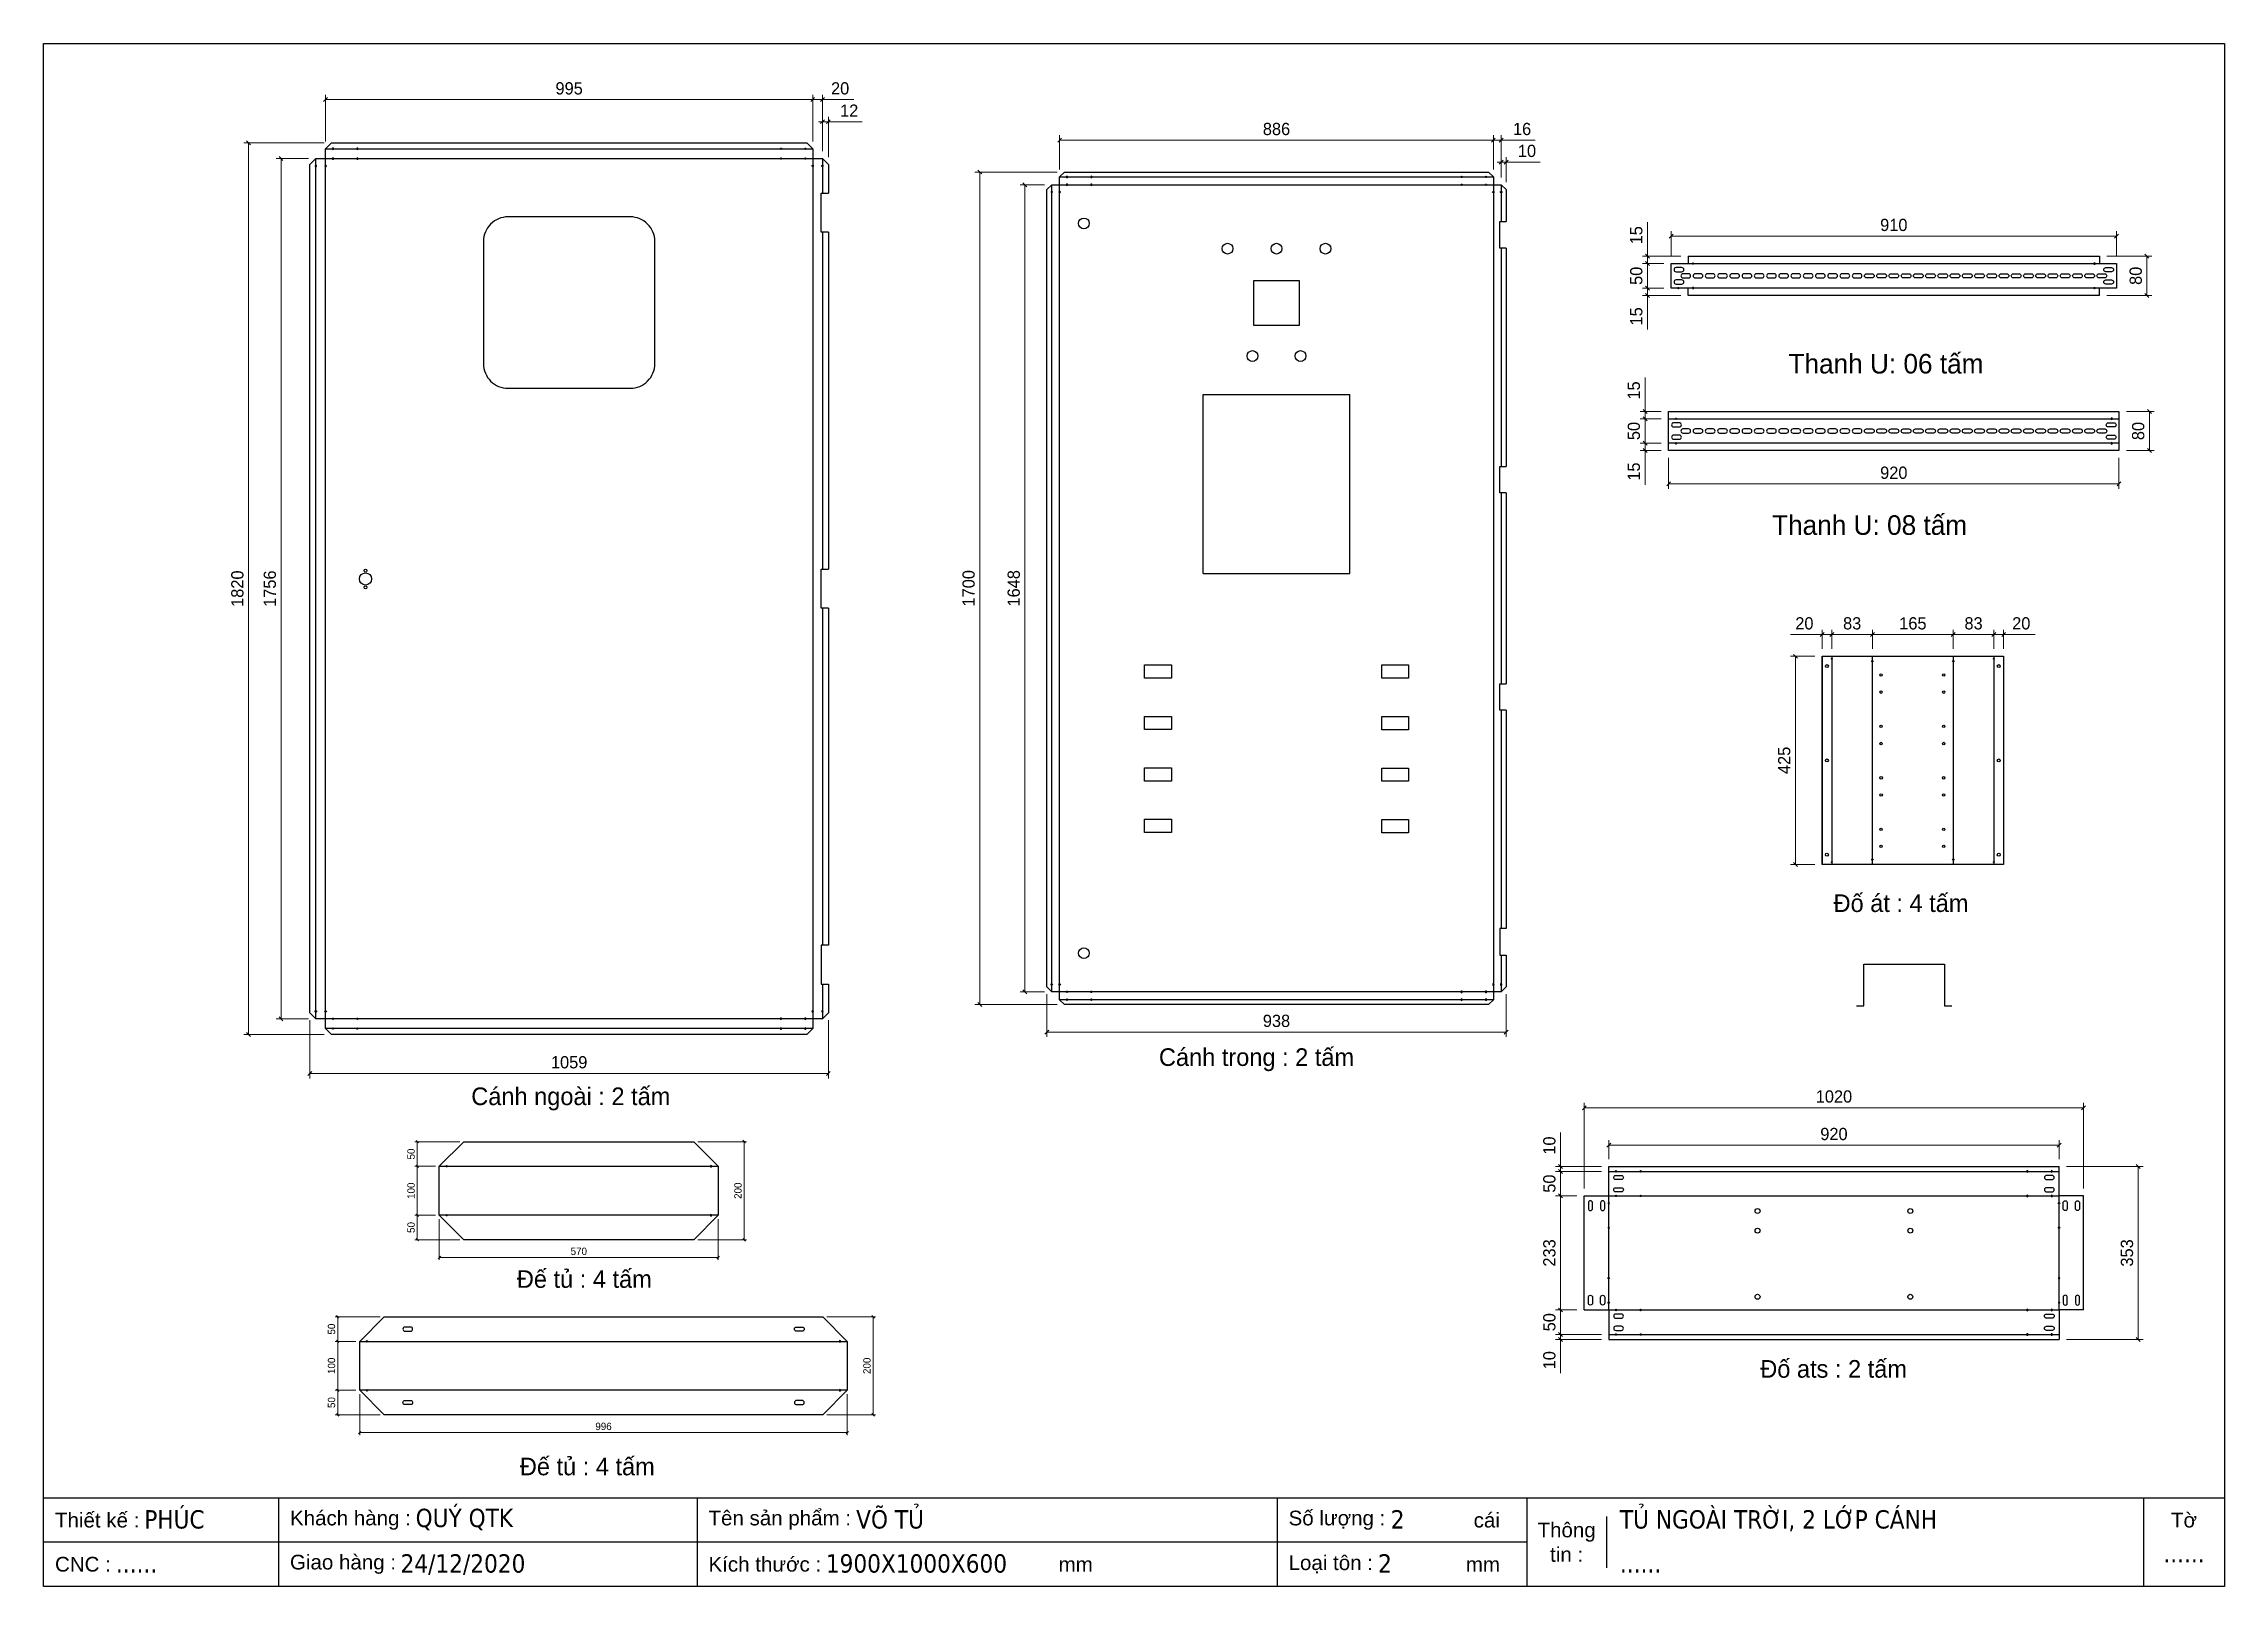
# Model space of a CAD drawing. Header units: millimetres. Extents: x 0 to 4455, y 0 to 3150.
import ezdxf
from ezdxf.enums import TextEntityAlignment as Align

# ---------------------------------------------------------------- set-up
doc = ezdxf.new("R2010")
doc.units = ezdxf.units.MM
for name, color, linetype in [('10', 4, 'Continuous'), ('11', 7, 'Continuous'), ('CNC', 7, 'Continuous'), ('DIM', 253, 'Continuous')]:
    doc.layers.add(name, color=color, linetype=linetype)
doc.styles.add('Arial', font='arial.ttf')
doc.styles.add('Tahoma (Input Text)', font='tahoma.ttf')
doc.dimstyles.new('Dim-15', dxfattribs={"dimtxt": 15, "dimasz": 5, "dimexe": 5, "dimexo": 8, "dimgap": 5, "dimtad": 1, "dimdec": 0, "dimtxsty": 'Standard', "dimblk": 'OBLIQUE', "dimcen": 10, "dimclrd": 5, "dimclre": 5, "dimclrt": 3, "dimazin": 3, "dimtfac": 1, "dimtdec": 0, "dimtmove": 0, "dimatfit": 3, "dimldrblk": 'OBLIQUE', "dimlwd": 9, "dimlwe": 9})
doc.dimstyles.new('Dim-25', dxfattribs={"dimtxt": 25, "dimasz": 8, "dimexe": 10, "dimexo": 15, "dimgap": 10, "dimtad": 1, "dimdec": 0, "dimtxsty": 'Standard', "dimblk": 'OBLIQUE', "dimcen": 10, "dimclrd": 5, "dimclre": 5, "dimclrt": 3, "dimazin": 3, "dimtfac": 1, "dimtdec": 0, "dimtmove": 0, "dimatfit": 3, "dimldrblk": 'OBLIQUE', "dimlwd": 9, "dimlwe": 9})

msp = doc.modelspace()

# ---------------------------------------------------------------- texts
at = {"color": 7, "char_height": 40, "width": 915, "attachment_point": 5}
for s, insert in [('Thanh U: 06 tấm', (3763.7, 2496.2)), ('Thanh U: 08 tấm', (3730.2, 2166.7))]:
    msp.add_mtext(s, dxfattribs=dict(at, insert=insert))
at = {"color": 2, "char_height": 36, "width": 775, "attachment_point": 5}
for s, insert in [('Đố át : 4 tấm', (3794.4, 1394.7)), ('Cánh trong : 2 tấm', (2477.8, 1075.2)), ('Cánh ngoài : 2 tấm', (1077, 995.2)), ('Đế tủ : 4 tấm', (1104.6, 627.3)), ('Đố ats : 2 tấm', (3656.7, 443.8)), ('Đế tủ : 4 tấm', (1110.7, 244.5))]:
    msp.add_mtext(s, dxfattribs=dict(at, insert=insert))

# ---------------------------------------------------------------- blocks, each defined once
blk = doc.blocks.new('khungtenAsean2')
at = {"color": 7}
for p, q in [((2970, -1980), (0, -1980)), ((320, -1980), (320, -2100)), ((890, -1980), (890, -2100)), ((1680, -1980), (1680, -2100)), ((2020, -1980), (2020, -2100)), ((2860, -1980), (2860, -2100)), ((2128.3, -2005), (2128.3, -2075)), ((2020, -2040), (0, -2040))]:
    blk.add_line(p, q, dxfattribs=at)
blk.add_lwpolyline([(0, 0), (2970, 0), (2970, -2100), (0, -2100)], close=True, dxfattribs=at)
at = {"color": 2, "char_height": 20, "style": 'Arial'}
for s, insert, width, attachment_point in [('  Thiết kế :', (0, -2010), 917.634, 4), ('  Khách hàng :', (320, -2010), 917.634, 4), ('  Tên sản phẩm :', (890, -2010), 917.634, 4), ('  Số lượng :', (1680, -2010), 917.634, 4), ('cái', (1947.6, -2010), 917.634, 4), ('Thông\\Ptin :', (2074.2, -2040), 108.311, 5), ('Tờ', (2915, -2010), 110, 5), ('  CNC :', (0, -2070), 917.634, 4), ('  Giao hàng :', (320, -2070), 917.634, 4), ('  Kích thước :', (890, -2070), 917.634, 4), ('mm', (1382.3, -2070), 917.634, 4), ('  Loại tôn :', (1680, -2070), 917.634, 4), ('mm', (1936.9, -2070), 917.634, 4)]:
    blk.add_mtext(s, dxfattribs=dict(at, insert=insert, width=width, attachment_point=attachment_point))
at = {"color": 1, "style": 'Tahoma (Input Text)', "flags": 8}
for tag, p in [('#01', (137.1, -2021.3)), ('#03', (506.6, -2019.3)), ('#05', (1106.6, -2021.3)), ('#07', (1834.7, -2021.3)), ('#09', (2146.7, -2021.3)), ('#02', (98.5, -2081.3)), ('#04', (486.1, -2081.3)), ('#06', (1065.3, -2081.3)), ('#08', (1817.4, -2081.3)), ('#10', (2146.7, -2081.3))]:
    blk.add_attdef(tag, p, '', height=25, dxfattribs=at)
blk.add_attdef('#11', text='', height=25, dxfattribs=at).set_placement((2915, -2067.3), align=Align.CENTER)
blk = doc.blocks.new('f3daunguoc')
at = {"layer": 'CNC', "color": 2, "lineweight": -3}
blk.add_circle((0, 0), 1.5, dxfattribs=at)
blk = doc.blocks.new('*D1')
at = {"color": 0, "linetype": 'ByBlock', "lineweight": -2}
for p, q in [((1587.1, 2986.6), (1595.1, 2994.6)), ((1607.1, 2994.6), (1599.1, 2986.6))]:
    blk.add_line(p, q, dxfattribs=at)
at = {"layer": 'Defpoints', "color": 0, "transparency": 16777216}
for p in [(1603.1, 2990.6), (1591.1, 2915.4), (1603.1, 2903.4)]:
    blk.add_point(p, dxfattribs=at)
at = {"layer": 'DIM', "color": 5, "lineweight": 9, "transparency": 16777216}
for p, q in [((1591.1, 2990.6), (1583.1, 2990.6)), ((1591.1, 2930.4), (1591.1, 3000.6)), ((1591.1, 2990.6), (1603.1, 2990.6)), ((1603.1, 2918.4), (1603.1, 3000.6)), ((1603.1, 2990.6), (1672.3, 2990.6))]:
    blk.add_line(p, q, dxfattribs=at)
at = {"layer": 'DIM', "color": 3, "transparency": 16777216, "insert": (1645.7, 3013.2), "char_height": 25, "attachment_point": 5}
blk.add_mtext('12', dxfattribs=at)
blk = doc.blocks.new('_Oblique')
at = {"color": 0, "linetype": 'ByBlock', "lineweight": -2}
blk.add_line((-0.5, -0.5), (0.5, 0.5), dxfattribs=at)
blk = doc.blocks.new('*D2')
at = {"color": 0, "linetype": 'ByBlock', "lineweight": -2}
for p, q in [((1575.1, 3039.7), (1567.1, 3031.7)), ((1587.1, 3031.7), (1595.1, 3039.7))]:
    blk.add_line(p, q, dxfattribs=at)
at = {"layer": 'Defpoints', "color": 0, "transparency": 16777216}
for p in [(1591.1, 3035.7), (1571.1, 2935.4), (1591.1, 2915.4)]:
    blk.add_point(p, dxfattribs=at)
at = {"layer": 'DIM', "color": 5, "lineweight": 9, "transparency": 16777216}
for p, q in [((1571.1, 2950.4), (1571.1, 3045.7)), ((1571.1, 3035.7), (1591.1, 3035.7)), ((1591.1, 2930.4), (1591.1, 3045.7)), ((1591.1, 3035.7), (1655.2, 3035.7))]:
    blk.add_line(p, q, dxfattribs=at)
at = {"layer": 'DIM', "color": 3, "transparency": 16777216, "insert": (1627.2, 3058.5), "char_height": 25, "attachment_point": 5}
blk.add_mtext('20', dxfattribs=at)
blk = doc.blocks.new('*D3')
at = {"color": 0, "linetype": 'ByBlock', "lineweight": -2}
for p, q in [((580.1, 3039.7), (572.1, 3031.7)), ((1567.1, 3031.7), (1575.1, 3039.7))]:
    blk.add_line(p, q, dxfattribs=at)
at = {"layer": 'Defpoints', "color": 0, "transparency": 16777216}
for p in [(576.1, 3035.7), (576.1, 2935.4), (1571.1, 2935.4)]:
    blk.add_point(p, dxfattribs=at)
at = {"layer": 'DIM', "color": 5, "lineweight": 9, "transparency": 16777216}
for p, q in [((576.1, 2950.4), (576.1, 3045.7)), ((1571.1, 3035.7), (576.1, 3035.7)), ((1571.1, 2950.4), (1571.1, 3045.7))]:
    blk.add_line(p, q, dxfattribs=at)
at = {"layer": 'DIM', "color": 3, "transparency": 16777216, "insert": (1073.6, 3058.5), "char_height": 25, "attachment_point": 5}
blk.add_mtext('995', dxfattribs=at)
blk = doc.blocks.new('*D4')
at = {"color": 0, "linetype": 'ByBlock', "lineweight": -2}
for p, q in [((422.7, 2943.4), (414.7, 2951.4)), ((414.7, 1130.9), (422.7, 1122.9))]:
    blk.add_line(p, q, dxfattribs=at)
at = {"layer": 'Defpoints', "color": 0, "transparency": 16777216}
for p in [(588.1, 2947.4), (418.7, 1126.9), (588.1, 1126.9)]:
    blk.add_point(p, dxfattribs=at)
at = {"layer": 'DIM', "color": 5, "lineweight": 9, "transparency": 16777216}
for p, q in [((573.1, 2947.4), (408.7, 2947.4)), ((418.7, 2947.4), (418.7, 1126.9)), ((573.1, 1126.9), (408.7, 1126.9))]:
    blk.add_line(p, q, dxfattribs=at)
at = {"layer": 'DIM', "color": 3, "transparency": 16777216, "insert": (395.9, 2037.1), "char_height": 25, "attachment_point": 5, "rotation": 90}
blk.add_mtext('1820', dxfattribs=at)
blk = doc.blocks.new('*D5')
at = {"color": 0, "linetype": 'ByBlock', "lineweight": -2}
for p, q in [((489, 2911.4), (481, 2919.4)), ((481, 1162.9), (489, 1154.9))]:
    blk.add_line(p, q, dxfattribs=at)
at = {"layer": 'Defpoints', "color": 0, "transparency": 16777216}
for p in [(556.1, 2915.4), (485, 1158.9), (556.1, 1158.9)]:
    blk.add_point(p, dxfattribs=at)
at = {"layer": 'DIM', "color": 5, "lineweight": 9, "transparency": 16777216}
for p, q in [((541.1, 2915.4), (475, 2915.4)), ((485, 2915.4), (485, 1158.9)), ((541.1, 1158.9), (475, 1158.9))]:
    blk.add_line(p, q, dxfattribs=at)
at = {"layer": 'DIM', "color": 3, "transparency": 16777216, "insert": (462.2, 2037.1), "char_height": 25, "attachment_point": 5, "rotation": 90}
blk.add_mtext('1756', dxfattribs=at)
blk = doc.blocks.new('*D6')
at = {"color": 0, "linetype": 'ByBlock', "lineweight": -2}
for p, q in [((548.1, 1051.2), (540.1, 1043.2)), ((1599.1, 1043.2), (1607.1, 1051.2))]:
    blk.add_line(p, q, dxfattribs=at)
at = {"layer": 'Defpoints', "color": 0, "transparency": 16777216}
for p in [(544.1, 1170.9), (1603.1, 1170.9), (1603.1, 1047.2)]:
    blk.add_point(p, dxfattribs=at)
at = {"layer": 'DIM', "color": 5, "lineweight": 9, "transparency": 16777216}
for p, q in [((544.1, 1155.9), (544.1, 1037.2)), ((1603.1, 1155.9), (1603.1, 1037.2)), ((544.1, 1047.2), (1603.1, 1047.2))]:
    blk.add_line(p, q, dxfattribs=at)
at = {"layer": 'DIM', "color": 3, "transparency": 16777216, "insert": (1073.6, 1070), "char_height": 25, "attachment_point": 5}
blk.add_mtext('1059', dxfattribs=at)
blk = doc.blocks.new('*D7')
at = {"color": 0, "linetype": 'ByBlock', "lineweight": -2}
for p, q in [((2973.6, 2904.1), (2981.6, 2912.1)), ((2991.6, 2912.1), (2983.6, 2904.1))]:
    blk.add_line(p, q, dxfattribs=at)
at = {"layer": 'Defpoints', "color": 0, "transparency": 16777216}
for p in [(2987.6, 2908.1), (2977.6, 2861.9), (2987.6, 2851.9)]:
    blk.add_point(p, dxfattribs=at)
at = {"layer": 'DIM', "color": 5, "lineweight": 9, "transparency": 16777216}
for p, q in [((2977.6, 2908.1), (2969.6, 2908.1)), ((2977.6, 2876.9), (2977.6, 2918.1)), ((2977.6, 2908.1), (2987.6, 2908.1)), ((2987.6, 2866.9), (2987.6, 2918.1)), ((2987.6, 2908.1), (3057, 2908.1))]:
    blk.add_line(p, q, dxfattribs=at)
at = {"layer": 'DIM', "color": 3, "transparency": 16777216, "insert": (3030.3, 2930.8), "char_height": 25, "attachment_point": 5}
blk.add_mtext('10', dxfattribs=at)
blk = doc.blocks.new('*D8')
at = {"color": 0, "linetype": 'ByBlock', "lineweight": -2}
for p, q in [((2957.6, 2948.8), (2965.6, 2956.8)), ((2981.6, 2956.8), (2973.6, 2948.8))]:
    blk.add_line(p, q, dxfattribs=at)
at = {"layer": 'Defpoints', "color": 0, "transparency": 16777216}
for p in [(2977.6, 2952.8), (2961.6, 2877.9), (2977.6, 2861.9)]:
    blk.add_point(p, dxfattribs=at)
at = {"layer": 'DIM', "color": 5, "lineweight": 9, "transparency": 16777216}
for p, q in [((2961.6, 2952.8), (2953.6, 2952.8)), ((2961.6, 2892.9), (2961.6, 2962.8)), ((2961.6, 2952.8), (2977.6, 2952.8)), ((2977.6, 2876.9), (2977.6, 2962.8)), ((2977.6, 2952.8), (3047, 2952.8))]:
    blk.add_line(p, q, dxfattribs=at)
at = {"layer": 'DIM', "color": 3, "transparency": 16777216, "insert": (3020.3, 2975.6), "char_height": 25, "attachment_point": 5}
blk.add_mtext('16', dxfattribs=at)
blk = doc.blocks.new('*D9')
at = {"color": 0, "linetype": 'ByBlock', "lineweight": -2}
for p, q in [((2079.6, 2956.8), (2071.6, 2948.8)), ((2957.6, 2948.8), (2965.6, 2956.8))]:
    blk.add_line(p, q, dxfattribs=at)
at = {"layer": 'Defpoints', "color": 0, "transparency": 16777216}
for p in [(2075.6, 2952.8), (2075.6, 2877.9), (2961.6, 2877.9)]:
    blk.add_point(p, dxfattribs=at)
at = {"layer": 'DIM', "color": 5, "lineweight": 9, "transparency": 16777216}
for p, q in [((2075.6, 2892.9), (2075.6, 2962.8)), ((2961.6, 2952.8), (2075.6, 2952.8)), ((2961.6, 2892.9), (2961.6, 2962.8))]:
    blk.add_line(p, q, dxfattribs=at)
at = {"layer": 'DIM', "color": 3, "transparency": 16777216, "insert": (2518.6, 2975.6), "char_height": 25, "attachment_point": 5}
blk.add_mtext('886', dxfattribs=at)
blk = doc.blocks.new('*D10')
at = {"color": 0, "linetype": 'ByBlock', "lineweight": -2}
for p, q in [((1916.5, 2883.9), (1908.5, 2891.9)), ((1908.5, 1191.9), (1916.5, 1183.9))]:
    blk.add_line(p, q, dxfattribs=at)
at = {"layer": 'Defpoints', "color": 0, "transparency": 16777216}
for p in [(2085.6, 2887.9), (1912.5, 1187.9), (2085.6, 1187.9)]:
    blk.add_point(p, dxfattribs=at)
at = {"layer": 'DIM', "color": 5, "lineweight": 9, "transparency": 16777216}
for p, q in [((2070.6, 2887.9), (1902.5, 2887.9)), ((1912.5, 2887.9), (1912.5, 1187.9)), ((2070.6, 1187.9), (1902.5, 1187.9))]:
    blk.add_line(p, q, dxfattribs=at)
at = {"layer": 'DIM', "color": 3, "transparency": 16777216, "insert": (1889.7, 2037.9), "char_height": 25, "attachment_point": 5, "rotation": 90}
blk.add_mtext('1700', dxfattribs=at)
blk = doc.blocks.new('*D11')
at = {"color": 0, "linetype": 'ByBlock', "lineweight": -2}
for p, q in [((2008.7, 2857.9), (2000.7, 2865.9)), ((2000.7, 1217.9), (2008.7, 1209.9))]:
    blk.add_line(p, q, dxfattribs=at)
at = {"layer": 'Defpoints', "color": 0, "transparency": 16777216}
for p in [(2004.7, 2861.9), (2059.6, 2861.9), (2059.6, 1213.9)]:
    blk.add_point(p, dxfattribs=at)
at = {"layer": 'DIM', "color": 5, "lineweight": 9, "transparency": 16777216}
for p, q in [((2044.6, 2861.9), (1994.7, 2861.9)), ((2004.7, 1213.9), (2004.7, 2861.9)), ((2044.6, 1213.9), (1994.7, 1213.9))]:
    blk.add_line(p, q, dxfattribs=at)
at = {"layer": 'DIM', "color": 3, "transparency": 16777216, "insert": (1981.9, 2037.9), "char_height": 25, "attachment_point": 5, "rotation": 90}
blk.add_mtext('1648', dxfattribs=at)
blk = doc.blocks.new('*D12')
at = {"color": 0, "linetype": 'ByBlock', "lineweight": -2}
for p, q in [((2053.6, 1135.8), (2045.6, 1127.8)), ((2983.6, 1127.8), (2991.6, 1135.8))]:
    blk.add_line(p, q, dxfattribs=at)
at = {"layer": 'Defpoints', "color": 0, "transparency": 16777216}
for p in [(2049.6, 1223.9), (2987.6, 1223.9), (2987.6, 1131.8)]:
    blk.add_point(p, dxfattribs=at)
at = {"layer": 'DIM', "color": 5, "lineweight": 9, "transparency": 16777216}
for p, q in [((2049.6, 1208.9), (2049.6, 1121.8)), ((2987.6, 1208.9), (2987.6, 1121.8)), ((2049.6, 1131.8), (2987.6, 1131.8))]:
    blk.add_line(p, q, dxfattribs=at)
at = {"layer": 'DIM', "color": 3, "transparency": 16777216, "insert": (2518.6, 1154.5), "char_height": 25, "attachment_point": 5}
blk.add_mtext('938', dxfattribs=at)
blk = doc.blocks.new('*D13')
at = {"color": 0, "linetype": 'ByBlock', "lineweight": -2}
for p, q in [((1433.6, 905.3), (1428.6, 910.3)), ((1428.6, 710.3), (1433.6, 705.3))]:
    blk.add_line(p, q, dxfattribs=at)
at = {"layer": 'Defpoints', "color": 0, "transparency": 16777216}
for p in [(1328.3, 907.8), (1328.3, 707.8), (1431.1, 707.8)]:
    blk.add_point(p, dxfattribs=at)
at = {"layer": 'DIM', "color": 5, "lineweight": 9, "transparency": 16777216}
for p, q in [((1336.3, 907.8), (1436.1, 907.8)), ((1431.1, 907.8), (1431.1, 707.8)), ((1336.3, 707.8), (1436.1, 707.8))]:
    blk.add_line(p, q, dxfattribs=at)
at = {"layer": 'DIM', "color": 3, "transparency": 16777216, "insert": (1418.5, 807.8), "char_height": 15, "attachment_point": 5, "rotation": 90}
blk.add_mtext('200', dxfattribs=at)
blk = doc.blocks.new('*D14')
at = {"color": 0, "linetype": 'ByBlock', "lineweight": -2}
for p, q in [((810.8, 673.9), (805.8, 668.9)), ((1375.8, 668.9), (1380.8, 673.9))]:
    blk.add_line(p, q, dxfattribs=at)
at = {"layer": 'Defpoints', "color": 0, "transparency": 16777216}
for p in [(808.3, 757.8), (1378.3, 757.8), (1378.3, 671.4)]:
    blk.add_point(p, dxfattribs=at)
at = {"layer": 'DIM', "color": 5, "lineweight": 9, "transparency": 16777216}
for p, q in [((808.3, 749.8), (808.3, 666.4)), ((1378.3, 749.8), (1378.3, 666.4)), ((808.3, 671.4), (1378.3, 671.4))]:
    blk.add_line(p, q, dxfattribs=at)
at = {"layer": 'DIM', "color": 3, "transparency": 16777216, "insert": (1093.3, 684), "char_height": 15, "attachment_point": 5}
blk.add_mtext('570', dxfattribs=at)
blk = doc.blocks.new('*D15')
at = {"color": 0, "linetype": 'ByBlock', "lineweight": -2}
for p, q in [((765.9, 855.3), (760.9, 860.3)), ((760.9, 760.3), (765.9, 755.3))]:
    blk.add_line(p, q, dxfattribs=at)
at = {"layer": 'Defpoints', "color": 0, "transparency": 16777216}
for p in [(808.3, 857.8), (763.4, 757.8), (808.3, 757.8)]:
    blk.add_point(p, dxfattribs=at)
at = {"layer": 'DIM', "color": 5, "lineweight": 9, "transparency": 16777216}
for p, q in [((800.3, 857.8), (758.4, 857.8)), ((763.4, 857.8), (763.4, 757.8)), ((800.3, 757.8), (758.4, 757.8))]:
    blk.add_line(p, q, dxfattribs=at)
at = {"layer": 'DIM', "color": 3, "transparency": 16777216, "insert": (750.7, 807.8), "char_height": 15, "attachment_point": 5, "rotation": 90}
blk.add_mtext('100', dxfattribs=at)
blk = doc.blocks.new('*D16')
at = {"color": 0, "linetype": 'ByBlock', "lineweight": -2}
for p, q in [((765.9, 905.3), (760.9, 910.3)), ((760.9, 860.3), (765.9, 855.3))]:
    blk.add_line(p, q, dxfattribs=at)
at = {"layer": 'Defpoints', "color": 0, "transparency": 16777216}
for p in [(763.4, 907.8), (858.3, 907.8), (808.3, 857.8)]:
    blk.add_point(p, dxfattribs=at)
at = {"layer": 'DIM', "color": 5, "lineweight": 9, "transparency": 16777216}
for p, q in [((850.3, 907.8), (758.4, 907.8)), ((763.4, 857.8), (763.4, 907.8)), ((800.3, 857.8), (758.4, 857.8))]:
    blk.add_line(p, q, dxfattribs=at)
at = {"layer": 'DIM', "color": 3, "transparency": 16777216, "insert": (750.7, 882.8), "char_height": 15, "attachment_point": 5, "rotation": 90}
blk.add_mtext('50', dxfattribs=at)
blk = doc.blocks.new('*D17')
at = {"color": 0, "linetype": 'ByBlock', "lineweight": -2}
for p, q in [((765.9, 755.3), (760.9, 760.3)), ((760.9, 710.3), (765.9, 705.3))]:
    blk.add_line(p, q, dxfattribs=at)
at = {"layer": 'Defpoints', "color": 0, "transparency": 16777216}
for p in [(808.3, 757.8), (763.4, 707.8), (858.3, 707.8)]:
    blk.add_point(p, dxfattribs=at)
at = {"layer": 'DIM', "color": 5, "lineweight": 9, "transparency": 16777216}
for p, q in [((800.3, 757.8), (758.4, 757.8)), ((763.4, 757.8), (763.4, 707.8)), ((850.3, 707.8), (758.4, 707.8))]:
    blk.add_line(p, q, dxfattribs=at)
at = {"layer": 'DIM', "color": 3, "transparency": 16777216, "insert": (750.7, 732.8), "char_height": 15, "attachment_point": 5, "rotation": 90}
blk.add_mtext('50', dxfattribs=at)
blk = doc.blocks.new('*D18')
at = {"color": 0, "linetype": 'ByBlock', "lineweight": -2}
for p, q in [((1697.1, 547.8), (1692.1, 552.8)), ((1692.1, 352.8), (1697.1, 347.8))]:
    blk.add_line(p, q, dxfattribs=at)
at = {"layer": 'Defpoints', "color": 0, "transparency": 16777216}
for p in [(1591.8, 550.3), (1591.8, 350.3), (1694.6, 350.3)]:
    blk.add_point(p, dxfattribs=at)
at = {"layer": 'DIM', "color": 5, "lineweight": 9, "transparency": 16777216}
for p, q in [((1599.8, 550.3), (1699.6, 550.3)), ((1694.6, 550.3), (1694.6, 350.3)), ((1599.8, 350.3), (1699.6, 350.3))]:
    blk.add_line(p, q, dxfattribs=at)
at = {"layer": 'DIM', "color": 3, "transparency": 16777216, "insert": (1682, 450.3), "char_height": 15, "attachment_point": 5, "rotation": 90}
blk.add_mtext('200', dxfattribs=at)
blk = doc.blocks.new('*D19')
at = {"color": 0, "linetype": 'ByBlock', "lineweight": -2}
for p, q in [((648.3, 316.4), (643.3, 311.4)), ((1639.3, 311.4), (1644.3, 316.4))]:
    blk.add_line(p, q, dxfattribs=at)
at = {"layer": 'Defpoints', "color": 0, "transparency": 16777216}
for p in [(645.8, 400.3), (1641.8, 400.3), (1641.8, 313.9)]:
    blk.add_point(p, dxfattribs=at)
at = {"layer": 'DIM', "color": 5, "lineweight": 9, "transparency": 16777216}
for p, q in [((645.8, 392.3), (645.8, 308.9)), ((1641.8, 392.3), (1641.8, 308.9)), ((645.8, 313.9), (1641.8, 313.9))]:
    blk.add_line(p, q, dxfattribs=at)
at = {"layer": 'DIM', "color": 3, "transparency": 16777216, "insert": (1143.8, 326.5), "char_height": 15, "attachment_point": 5}
blk.add_mtext('996', dxfattribs=at)
blk = doc.blocks.new('*D20')
at = {"color": 0, "linetype": 'ByBlock', "lineweight": -2}
for p, q in [((603.4, 497.8), (598.4, 502.8)), ((598.4, 402.8), (603.4, 397.8))]:
    blk.add_line(p, q, dxfattribs=at)
at = {"layer": 'Defpoints', "color": 0, "transparency": 16777216}
for p in [(645.8, 500.3), (600.9, 400.3), (645.8, 400.3)]:
    blk.add_point(p, dxfattribs=at)
at = {"layer": 'DIM', "color": 5, "lineweight": 9, "transparency": 16777216}
for p, q in [((637.8, 500.3), (595.9, 500.3)), ((600.9, 500.3), (600.9, 400.3)), ((637.8, 400.3), (595.9, 400.3))]:
    blk.add_line(p, q, dxfattribs=at)
at = {"layer": 'DIM', "color": 3, "transparency": 16777216, "insert": (588.2, 450.3), "char_height": 15, "attachment_point": 5, "rotation": 90}
blk.add_mtext('100', dxfattribs=at)
blk = doc.blocks.new('*D21')
at = {"color": 0, "linetype": 'ByBlock', "lineweight": -2}
for p, q in [((603.4, 547.8), (598.4, 552.8)), ((598.4, 502.8), (603.4, 497.8))]:
    blk.add_line(p, q, dxfattribs=at)
at = {"layer": 'Defpoints', "color": 0, "transparency": 16777216}
for p in [(600.9, 550.3), (695.8, 550.3), (645.8, 500.3)]:
    blk.add_point(p, dxfattribs=at)
at = {"layer": 'DIM', "color": 5, "lineweight": 9, "transparency": 16777216}
for p, q in [((687.8, 550.3), (595.9, 550.3)), ((600.9, 500.3), (600.9, 550.3)), ((637.8, 500.3), (595.9, 500.3))]:
    blk.add_line(p, q, dxfattribs=at)
at = {"layer": 'DIM', "color": 3, "transparency": 16777216, "insert": (588.2, 525.3), "char_height": 15, "attachment_point": 5, "rotation": 90}
blk.add_mtext('50', dxfattribs=at)
blk = doc.blocks.new('*D22')
at = {"color": 0, "linetype": 'ByBlock', "lineweight": -2}
for p, q in [((603.4, 397.8), (598.4, 402.8)), ((598.4, 352.8), (603.4, 347.8))]:
    blk.add_line(p, q, dxfattribs=at)
at = {"layer": 'Defpoints', "color": 0, "transparency": 16777216}
for p in [(645.8, 400.3), (600.9, 350.3), (695.8, 350.3)]:
    blk.add_point(p, dxfattribs=at)
at = {"layer": 'DIM', "color": 5, "lineweight": 9, "transparency": 16777216}
for p, q in [((637.8, 400.3), (595.9, 400.3)), ((600.9, 400.3), (600.9, 350.3)), ((687.8, 350.3), (595.9, 350.3))]:
    blk.add_line(p, q, dxfattribs=at)
at = {"layer": 'DIM', "color": 3, "transparency": 16777216, "insert": (588.2, 375.3), "char_height": 15, "attachment_point": 5, "rotation": 90}
blk.add_mtext('50', dxfattribs=at)
blk = doc.blocks.new('ovan8.5x20')
at = {"layer": 'CNC', "color": 2, "lineweight": -3}
for p, q in [((5.7, 4.2), (-5.8, 4.2)), ((-5.8, -4.2), (5.7, -4.2))]:
    blk.add_line(p, q, dxfattribs=at)
for centre, start, end in [((-5.8, 0), 90, 270), ((5.7, 0), 270, 90)]:
    blk.add_arc(centre, 4.25, start, end, dxfattribs=at)
blk = doc.blocks.new('*D23')
at = {"color": 0, "linetype": 'ByBlock', "lineweight": -2}
for p, q in [((4300.8, 2711.9), (4292.8, 2719.9)), ((4292.8, 2639.9), (4300.8, 2631.9))]:
    blk.add_line(p, q, dxfattribs=at)
at = {"layer": 'Defpoints', "color": 0, "transparency": 16777216}
for p in [(4199.7, 2715.9), (4199.7, 2635.9), (4296.8, 2635.9)]:
    blk.add_point(p, dxfattribs=at)
at = {"layer": 'DIM', "color": 5, "lineweight": 9, "transparency": 16777216}
for p, q in [((4214.7, 2715.9), (4306.8, 2715.9)), ((4296.8, 2715.9), (4296.8, 2635.9)), ((4214.7, 2635.9), (4306.8, 2635.9))]:
    blk.add_line(p, q, dxfattribs=at)
at = {"layer": 'DIM', "color": 3, "transparency": 16777216, "insert": (4274, 2675.9), "char_height": 25, "attachment_point": 5, "rotation": 90}
blk.add_mtext('80', dxfattribs=at)
blk = doc.blocks.new('*D24')
at = {"color": 0, "linetype": 'ByBlock', "lineweight": -2}
for p, q in [((3280.5, 2696.9), (3272.5, 2704.9)), ((3272.5, 2654.9), (3280.5, 2646.9))]:
    blk.add_line(p, q, dxfattribs=at)
at = {"layer": 'Defpoints', "color": 0, "transparency": 16777216}
for p in [(3324.7, 2700.9), (3276.5, 2650.9), (3324.7, 2650.9)]:
    blk.add_point(p, dxfattribs=at)
at = {"layer": 'DIM', "color": 5, "lineweight": 9, "transparency": 16777216}
for p, q in [((3309.7, 2700.9), (3266.5, 2700.9)), ((3276.5, 2700.9), (3276.5, 2650.9)), ((3309.7, 2650.9), (3266.5, 2650.9))]:
    blk.add_line(p, q, dxfattribs=at)
at = {"layer": 'DIM', "color": 3, "transparency": 16777216, "insert": (3253.7, 2675.9), "char_height": 25, "attachment_point": 5, "rotation": 90}
blk.add_mtext('50', dxfattribs=at)
blk = doc.blocks.new('*D25')
at = {"color": 0, "linetype": 'ByBlock', "lineweight": -2}
for p, q in [((3272.5, 2719.9), (3280.5, 2711.9)), ((3280.5, 2696.9), (3272.5, 2704.9))]:
    blk.add_line(p, q, dxfattribs=at)
at = {"layer": 'Defpoints', "color": 0, "transparency": 16777216}
for p in [(3276.5, 2715.9), (3324.7, 2700.9), (3359.7, 2715.9)]:
    blk.add_point(p, dxfattribs=at)
at = {"layer": 'DIM', "color": 5, "lineweight": 9, "transparency": 16777216}
for p, q in [((3276.5, 2715.9), (3276.5, 2785.5)), ((3344.7, 2715.9), (3266.5, 2715.9)), ((3309.7, 2700.9), (3266.5, 2700.9)), ((3276.5, 2700.9), (3276.5, 2715.9)), ((3276.5, 2700.9), (3276.5, 2692.9))]:
    blk.add_line(p, q, dxfattribs=at)
at = {"layer": 'DIM', "color": 3, "transparency": 16777216, "insert": (3253.7, 2758.7), "char_height": 25, "attachment_point": 5, "rotation": 90}
blk.add_mtext('15', dxfattribs=at)
blk = doc.blocks.new('*D26')
at = {"color": 0, "linetype": 'ByBlock', "lineweight": -2}
for p, q in [((3272.5, 2654.9), (3280.5, 2646.9)), ((3280.5, 2631.9), (3272.5, 2639.9))]:
    blk.add_line(p, q, dxfattribs=at)
at = {"layer": 'Defpoints', "color": 0, "transparency": 16777216}
for p in [(3276.5, 2635.9), (3324.7, 2650.9), (3359.7, 2635.9)]:
    blk.add_point(p, dxfattribs=at)
at = {"layer": 'DIM', "color": 5, "lineweight": 9, "transparency": 16777216}
for p, q in [((3309.7, 2650.9), (3266.5, 2650.9)), ((3344.7, 2635.9), (3266.5, 2635.9)), ((3276.5, 2650.9), (3276.5, 2658.9)), ((3276.5, 2650.9), (3276.5, 2635.9)), ((3276.5, 2635.9), (3276.5, 2566.2))]:
    blk.add_line(p, q, dxfattribs=at)
at = {"layer": 'DIM', "color": 3, "transparency": 16777216, "insert": (3253.7, 2593.1), "char_height": 25, "attachment_point": 5, "rotation": 90}
blk.add_mtext('15', dxfattribs=at)
blk = doc.blocks.new('*D27')
at = {"color": 0, "linetype": 'ByBlock', "lineweight": -2}
for p, q in [((4305.8, 2395), (4297.8, 2403)), ((4297.8, 2323), (4305.8, 2315))]:
    blk.add_line(p, q, dxfattribs=at)
at = {"layer": 'Defpoints', "color": 0, "transparency": 16777216}
for p in [(4239.7, 2399), (4239.7, 2319), (4301.8, 2319)]:
    blk.add_point(p, dxfattribs=at)
at = {"layer": 'DIM', "color": 5, "lineweight": 9, "transparency": 16777216}
for p, q in [((4254.7, 2399), (4311.8, 2399)), ((4301.8, 2399), (4301.8, 2319)), ((4254.7, 2319), (4311.8, 2319))]:
    blk.add_line(p, q, dxfattribs=at)
at = {"layer": 'DIM', "color": 3, "transparency": 16777216, "insert": (4279, 2359), "char_height": 25, "attachment_point": 5, "rotation": 90}
blk.add_mtext('80', dxfattribs=at)
blk = doc.blocks.new('*D28')
at = {"color": 0, "linetype": 'ByBlock', "lineweight": -2}
for p, q in [((3275.5, 2380), (3267.5, 2388)), ((3267.5, 2338), (3275.5, 2330))]:
    blk.add_line(p, q, dxfattribs=at)
at = {"layer": 'Defpoints', "color": 0, "transparency": 16777216}
for p in [(3319.7, 2384), (3271.5, 2334), (3319.7, 2334)]:
    blk.add_point(p, dxfattribs=at)
at = {"layer": 'DIM', "color": 5, "lineweight": 9, "transparency": 16777216}
for p, q in [((3304.7, 2384), (3261.5, 2384)), ((3271.5, 2384), (3271.5, 2334)), ((3304.7, 2334), (3261.5, 2334))]:
    blk.add_line(p, q, dxfattribs=at)
at = {"layer": 'DIM', "color": 3, "transparency": 16777216, "insert": (3248.7, 2359), "char_height": 25, "attachment_point": 5, "rotation": 90}
blk.add_mtext('50', dxfattribs=at)
blk = doc.blocks.new('*D29')
at = {"color": 0, "linetype": 'ByBlock', "lineweight": -2}
for p, q in [((3267.5, 2403), (3275.5, 2395)), ((3275.5, 2380), (3267.5, 2388))]:
    blk.add_line(p, q, dxfattribs=at)
at = {"layer": 'Defpoints', "color": 0, "transparency": 16777216}
for p in [(3271.5, 2399), (3319.7, 2399), (3319.7, 2384)]:
    blk.add_point(p, dxfattribs=at)
at = {"layer": 'DIM', "color": 5, "lineweight": 9, "transparency": 16777216}
for p, q in [((3271.5, 2399), (3271.5, 2468.6)), ((3304.7, 2399), (3261.5, 2399)), ((3304.7, 2384), (3261.5, 2384)), ((3271.5, 2384), (3271.5, 2399)), ((3271.5, 2384), (3271.5, 2376))]:
    blk.add_line(p, q, dxfattribs=at)
at = {"layer": 'DIM', "color": 3, "transparency": 16777216, "insert": (3248.7, 2441.8), "char_height": 25, "attachment_point": 5, "rotation": 90}
blk.add_mtext('15', dxfattribs=at)
blk = doc.blocks.new('*D30')
at = {"color": 0, "linetype": 'ByBlock', "lineweight": -2}
for p, q in [((3267.5, 2338), (3275.5, 2330)), ((3275.5, 2315), (3267.5, 2323))]:
    blk.add_line(p, q, dxfattribs=at)
at = {"layer": 'Defpoints', "color": 0, "transparency": 16777216}
for p in [(3271.5, 2319), (3319.7, 2334), (3319.7, 2319)]:
    blk.add_point(p, dxfattribs=at)
at = {"layer": 'DIM', "color": 5, "lineweight": 9, "transparency": 16777216}
for p, q in [((3304.7, 2334), (3261.5, 2334)), ((3304.7, 2319), (3261.5, 2319)), ((3271.5, 2334), (3271.5, 2342)), ((3271.5, 2334), (3271.5, 2319)), ((3271.5, 2319), (3271.5, 2249.3))]:
    blk.add_line(p, q, dxfattribs=at)
at = {"layer": 'DIM', "color": 3, "transparency": 16777216, "insert": (3248.7, 2276.2), "char_height": 25, "attachment_point": 5, "rotation": 90}
blk.add_mtext('15', dxfattribs=at)
blk = doc.blocks.new('*D31')
at = {"color": 0, "linetype": 'ByBlock', "lineweight": -2}
for p, q in [((3988.1, 1947.4), (3980.1, 1939.4)), ((4000.1, 1939.4), (4008.1, 1947.4))]:
    blk.add_line(p, q, dxfattribs=at)
at = {"layer": 'Defpoints', "color": 0, "transparency": 16777216}
for p in [(4004.1, 1943.4), (3984.1, 1899), (4004.1, 1899)]:
    blk.add_point(p, dxfattribs=at)
at = {"layer": 'DIM', "color": 5, "lineweight": 9, "transparency": 16777216}
for p, q in [((3984.1, 1914), (3984.1, 1953.4)), ((3984.1, 1943.4), (4004.1, 1943.4)), ((4004.1, 1914), (4004.1, 1953.4)), ((4004.1, 1943.4), (4068.2, 1943.4))]:
    blk.add_line(p, q, dxfattribs=at)
at = {"layer": 'DIM', "color": 3, "transparency": 16777216, "insert": (4040.1, 1966.2), "char_height": 25, "attachment_point": 5}
blk.add_mtext('20', dxfattribs=at)
blk = doc.blocks.new('*D32')
at = {"color": 0, "linetype": 'ByBlock', "lineweight": -2}
for p, q in [((3905.1, 1947.4), (3897.1, 1939.4)), ((3980.1, 1939.4), (3988.1, 1947.4))]:
    blk.add_line(p, q, dxfattribs=at)
at = {"layer": 'Defpoints', "color": 0, "transparency": 16777216}
for p in [(3901.1, 1943.4), (3901.1, 1899), (3984.1, 1899)]:
    blk.add_point(p, dxfattribs=at)
at = {"layer": 'DIM', "color": 5, "lineweight": 9, "transparency": 16777216}
for p, q in [((3901.1, 1914), (3901.1, 1953.4)), ((3984.1, 1943.4), (3901.1, 1943.4)), ((3984.1, 1914), (3984.1, 1953.4))]:
    blk.add_line(p, q, dxfattribs=at)
at = {"layer": 'DIM', "color": 3, "transparency": 16777216, "insert": (3942.6, 1966.2), "char_height": 25, "attachment_point": 5}
blk.add_mtext('83', dxfattribs=at)
blk = doc.blocks.new('*D33')
at = {"color": 0, "linetype": 'ByBlock', "lineweight": -2}
for p, q in [((3740.1, 1947.4), (3732.1, 1939.4)), ((3897.1, 1939.4), (3905.1, 1947.4))]:
    blk.add_line(p, q, dxfattribs=at)
at = {"layer": 'Defpoints', "color": 0, "transparency": 16777216}
for p in [(3736.1, 1943.4), (3736.1, 1899), (3901.1, 1899)]:
    blk.add_point(p, dxfattribs=at)
at = {"layer": 'DIM', "color": 5, "lineweight": 9, "transparency": 16777216}
for p, q in [((3736.1, 1914), (3736.1, 1953.4)), ((3901.1, 1943.4), (3736.1, 1943.4)), ((3901.1, 1914), (3901.1, 1953.4))]:
    blk.add_line(p, q, dxfattribs=at)
at = {"layer": 'DIM', "color": 3, "transparency": 16777216, "insert": (3818.6, 1966.2), "char_height": 25, "attachment_point": 5}
blk.add_mtext('165', dxfattribs=at)
blk = doc.blocks.new('*D34')
at = {"color": 0, "linetype": 'ByBlock', "lineweight": -2}
for p, q in [((3657.1, 1947.4), (3649.1, 1939.4)), ((3732.1, 1939.4), (3740.1, 1947.4))]:
    blk.add_line(p, q, dxfattribs=at)
at = {"layer": 'Defpoints', "color": 0, "transparency": 16777216}
for p in [(3653.1, 1943.4), (3653.1, 1899), (3736.1, 1899)]:
    blk.add_point(p, dxfattribs=at)
at = {"layer": 'DIM', "color": 5, "lineweight": 9, "transparency": 16777216}
for p, q in [((3653.1, 1914), (3653.1, 1953.4)), ((3736.1, 1943.4), (3653.1, 1943.4)), ((3736.1, 1914), (3736.1, 1953.4))]:
    blk.add_line(p, q, dxfattribs=at)
at = {"layer": 'DIM', "color": 3, "transparency": 16777216, "insert": (3694.6, 1966.2), "char_height": 25, "attachment_point": 5}
blk.add_mtext('83', dxfattribs=at)
blk = doc.blocks.new('*D35')
at = {"color": 0, "linetype": 'ByBlock', "lineweight": -2}
for p, q in [((3637.1, 1947.4), (3629.1, 1939.4)), ((3649.1, 1939.4), (3657.1, 1947.4))]:
    blk.add_line(p, q, dxfattribs=at)
at = {"layer": 'Defpoints', "color": 0, "transparency": 16777216}
for p in [(3633.1, 1943.4), (3633.1, 1899), (3653.1, 1899)]:
    blk.add_point(p, dxfattribs=at)
at = {"layer": 'DIM', "color": 5, "lineweight": 9, "transparency": 16777216}
for p, q in [((3633.1, 1943.4), (3568.9, 1943.4)), ((3633.1, 1914), (3633.1, 1953.4)), ((3653.1, 1943.4), (3633.1, 1943.4)), ((3653.1, 1914), (3653.1, 1953.4))]:
    blk.add_line(p, q, dxfattribs=at)
at = {"layer": 'DIM', "color": 3, "transparency": 16777216, "insert": (3597, 1966.2), "char_height": 25, "attachment_point": 5}
blk.add_mtext('20', dxfattribs=at)
blk = doc.blocks.new('*D36')
at = {"color": 0, "linetype": 'ByBlock', "lineweight": -2}
for p, q in [((3582.7, 1895), (3574.7, 1903)), ((3574.7, 1478), (3582.7, 1470))]:
    blk.add_line(p, q, dxfattribs=at)
at = {"layer": 'Defpoints', "color": 0, "transparency": 16777216}
for p in [(3633.1, 1899), (3578.7, 1474), (3633.1, 1474)]:
    blk.add_point(p, dxfattribs=at)
at = {"layer": 'DIM', "color": 5, "lineweight": 9, "transparency": 16777216}
for p, q in [((3618.1, 1899), (3568.7, 1899)), ((3578.7, 1899), (3578.7, 1474)), ((3618.1, 1474), (3568.7, 1474))]:
    blk.add_line(p, q, dxfattribs=at)
at = {"layer": 'DIM', "color": 3, "transparency": 16777216, "insert": (3555.9, 1686.5), "char_height": 25, "attachment_point": 5, "rotation": 90}
blk.add_mtext('425', dxfattribs=at)
blk = doc.blocks.new('*D37')
at = {"color": 0, "linetype": 'ByBlock', "lineweight": -2}
for p, q in [((3328.7, 2761), (3320.7, 2753)), ((4230.7, 2753), (4238.7, 2761))]:
    blk.add_line(p, q, dxfattribs=at)
at = {"layer": 'Defpoints', "color": 0, "transparency": 16777216}
for p in [(4234.7, 2757), (3324.7, 2700.9), (4234.7, 2700.9)]:
    blk.add_point(p, dxfattribs=at)
at = {"layer": 'DIM', "color": 5, "lineweight": 9, "transparency": 16777216}
for p, q in [((3324.7, 2715.9), (3324.7, 2767)), ((4234.7, 2715.9), (4234.7, 2767)), ((3324.7, 2757), (4234.7, 2757))]:
    blk.add_line(p, q, dxfattribs=at)
at = {"layer": 'DIM', "color": 3, "transparency": 16777216, "insert": (3779.7, 2779.7), "char_height": 25, "attachment_point": 5}
blk.add_mtext('910', dxfattribs=at)
blk = doc.blocks.new('*D38')
at = {"color": 0, "linetype": 'ByBlock', "lineweight": -2}
for p, q in [((3323.7, 2255), (3315.7, 2247)), ((4235.7, 2247), (4243.7, 2255))]:
    blk.add_line(p, q, dxfattribs=at)
at = {"layer": 'Defpoints', "color": 0, "transparency": 16777216}
for p in [(3319.7, 2319), (4239.7, 2319), (4239.7, 2251)]:
    blk.add_point(p, dxfattribs=at)
at = {"layer": 'DIM', "color": 5, "lineweight": 9, "transparency": 16777216}
for p, q in [((3319.7, 2304), (3319.7, 2241)), ((4239.7, 2304), (4239.7, 2241)), ((3319.7, 2251), (4239.7, 2251))]:
    blk.add_line(p, q, dxfattribs=at)
at = {"layer": 'DIM', "color": 3, "transparency": 16777216, "insert": (3779.7, 2273.7), "char_height": 25, "attachment_point": 5}
blk.add_mtext('920', dxfattribs=at)
blk = doc.blocks.new('*D39')
at = {"color": 0, "linetype": 'ByBlock', "lineweight": -2}
for p, q in [((4282.9, 853.3), (4274.9, 861.3)), ((4274.9, 508.3), (4282.9, 500.3))]:
    blk.add_line(p, q, dxfattribs=at)
at = {"layer": 'Defpoints', "color": 0, "transparency": 16777216}
for p in [(4117.4, 857.3), (4117.4, 504.3), (4278.9, 504.3)]:
    blk.add_point(p, dxfattribs=at)
at = {"layer": 'DIM', "color": 5, "lineweight": 9, "transparency": 16777216}
for p, q in [((4132.4, 857.3), (4288.9, 857.3)), ((4278.9, 857.3), (4278.9, 504.3)), ((4132.4, 504.3), (4288.9, 504.3))]:
    blk.add_line(p, q, dxfattribs=at)
at = {"layer": 'DIM', "color": 3, "transparency": 16777216, "insert": (4256.1, 680.8), "char_height": 25, "attachment_point": 5, "rotation": 90}
blk.add_mtext('353', dxfattribs=at)
blk = doc.blocks.new('*D40')
at = {"color": 0, "linetype": 'ByBlock', "lineweight": -2}
for p, q in [((3094.9, 861.3), (3102.9, 853.3)), ((3102.9, 843.3), (3094.9, 851.3))]:
    blk.add_line(p, q, dxfattribs=at)
at = {"layer": 'Defpoints', "color": 0, "transparency": 16777216}
for p in [(3098.9, 857.3), (3197.4, 857.3), (3197.4, 847.3)]:
    blk.add_point(p, dxfattribs=at)
at = {"layer": 'DIM', "color": 5, "lineweight": 9, "transparency": 16777216}
for p, q in [((3098.9, 857.3), (3098.9, 926.7)), ((3182.4, 857.3), (3088.9, 857.3)), ((3182.4, 847.3), (3088.9, 847.3)), ((3098.9, 847.3), (3098.9, 857.3)), ((3098.9, 847.3), (3098.9, 839.3))]:
    blk.add_line(p, q, dxfattribs=at)
at = {"layer": 'DIM', "color": 3, "transparency": 16777216, "insert": (3076.1, 900), "char_height": 25, "attachment_point": 5, "rotation": 90}
blk.add_mtext('10', dxfattribs=at)
blk = doc.blocks.new('*D41')
at = {"color": 0, "linetype": 'ByBlock', "lineweight": -2}
for p, q in [((3102.9, 843.3), (3094.9, 851.3)), ((3094.9, 801.3), (3102.9, 793.3))]:
    blk.add_line(p, q, dxfattribs=at)
at = {"layer": 'Defpoints', "color": 0, "transparency": 16777216}
for p in [(3098.9, 847.3), (3197.4, 847.3), (3147.4, 797.3)]:
    blk.add_point(p, dxfattribs=at)
at = {"layer": 'DIM', "color": 5, "lineweight": 9, "transparency": 16777216}
for p, q in [((3182.4, 847.3), (3088.9, 847.3)), ((3098.9, 797.3), (3098.9, 847.3)), ((3132.4, 797.3), (3088.9, 797.3))]:
    blk.add_line(p, q, dxfattribs=at)
at = {"layer": 'DIM', "color": 3, "transparency": 16777216, "insert": (3076.1, 822.3), "char_height": 25, "attachment_point": 5, "rotation": 90}
blk.add_mtext('50', dxfattribs=at)
blk = doc.blocks.new('*D42')
at = {"color": 0, "linetype": 'ByBlock', "lineweight": -2}
for p, q in [((3102.9, 793.3), (3094.9, 801.3)), ((3094.9, 568.3), (3102.9, 560.3))]:
    blk.add_line(p, q, dxfattribs=at)
at = {"layer": 'Defpoints', "color": 0, "transparency": 16777216}
for p in [(3147.4, 797.3), (3098.9, 564.3), (3147.4, 564.3)]:
    blk.add_point(p, dxfattribs=at)
at = {"layer": 'DIM', "color": 5, "lineweight": 9, "transparency": 16777216}
for p, q in [((3132.4, 797.3), (3088.9, 797.3)), ((3098.9, 797.3), (3098.9, 564.3)), ((3132.4, 564.3), (3088.9, 564.3))]:
    blk.add_line(p, q, dxfattribs=at)
at = {"layer": 'DIM', "color": 3, "transparency": 16777216, "insert": (3076.1, 680.8), "char_height": 25, "attachment_point": 5, "rotation": 90}
blk.add_mtext('233', dxfattribs=at)
blk = doc.blocks.new('*D43')
at = {"color": 0, "linetype": 'ByBlock', "lineweight": -2}
for p, q in [((3102.9, 560.3), (3094.9, 568.3)), ((3094.9, 518.3), (3102.9, 510.3))]:
    blk.add_line(p, q, dxfattribs=at)
at = {"layer": 'Defpoints', "color": 0, "transparency": 16777216}
for p in [(3147.4, 564.3), (3098.9, 514.3), (3197.4, 514.3)]:
    blk.add_point(p, dxfattribs=at)
at = {"layer": 'DIM', "color": 5, "lineweight": 9, "transparency": 16777216}
for p, q in [((3132.4, 564.3), (3088.9, 564.3)), ((3098.9, 564.3), (3098.9, 514.3)), ((3182.4, 514.3), (3088.9, 514.3))]:
    blk.add_line(p, q, dxfattribs=at)
at = {"layer": 'DIM', "color": 3, "transparency": 16777216, "insert": (3076.1, 539.3), "char_height": 25, "attachment_point": 5, "rotation": 90}
blk.add_mtext('50', dxfattribs=at)
blk = doc.blocks.new('*D44')
at = {"color": 0, "linetype": 'ByBlock', "lineweight": -2}
for p, q in [((3094.9, 518.3), (3102.9, 510.3)), ((3102.9, 500.3), (3094.9, 508.3))]:
    blk.add_line(p, q, dxfattribs=at)
at = {"layer": 'Defpoints', "color": 0, "transparency": 16777216}
for p in [(3098.9, 504.3), (3197.4, 514.3), (3197.4, 504.3)]:
    blk.add_point(p, dxfattribs=at)
at = {"layer": 'DIM', "color": 5, "lineweight": 9, "transparency": 16777216}
for p, q in [((3182.4, 514.3), (3088.9, 514.3)), ((3182.4, 504.3), (3088.9, 504.3)), ((3098.9, 514.3), (3098.9, 522.3)), ((3098.9, 514.3), (3098.9, 504.3)), ((3098.9, 504.3), (3098.9, 435))]:
    blk.add_line(p, q, dxfattribs=at)
at = {"layer": 'DIM', "color": 3, "transparency": 16777216, "insert": (3076.1, 461.7), "char_height": 25, "attachment_point": 5, "rotation": 90}
blk.add_mtext('10', dxfattribs=at)
blk = doc.blocks.new('*D45')
at = {"color": 0, "linetype": 'ByBlock', "lineweight": -2}
for p, q in [((3151.4, 981.3), (3143.4, 973.3)), ((4163.4, 973.3), (4171.4, 981.3))]:
    blk.add_line(p, q, dxfattribs=at)
at = {"layer": 'Defpoints', "color": 0, "transparency": 16777216}
for p in [(4167.4, 977.3), (3147.4, 797.3), (4167.4, 797.3)]:
    blk.add_point(p, dxfattribs=at)
at = {"layer": 'DIM', "color": 5, "lineweight": 9, "transparency": 16777216}
for p, q in [((3147.4, 812.3), (3147.4, 987.3)), ((4167.4, 812.3), (4167.4, 987.3)), ((3147.4, 977.3), (4167.4, 977.3))]:
    blk.add_line(p, q, dxfattribs=at)
at = {"layer": 'DIM', "color": 3, "transparency": 16777216, "insert": (3657.4, 1000.1), "char_height": 25, "attachment_point": 5}
blk.add_mtext('1020', dxfattribs=at)
blk = doc.blocks.new('*D46')
at = {"color": 0, "linetype": 'ByBlock', "lineweight": -2}
for p, q in [((3201.4, 904.8), (3193.4, 896.8)), ((4113.4, 896.8), (4121.4, 904.8))]:
    blk.add_line(p, q, dxfattribs=at)
at = {"layer": 'Defpoints', "color": 0, "transparency": 16777216}
for p in [(3197.4, 900.8), (3197.4, 857.3), (4117.4, 857.3)]:
    blk.add_point(p, dxfattribs=at)
at = {"layer": 'DIM', "color": 5, "lineweight": 9, "transparency": 16777216}
for p, q in [((3197.4, 872.3), (3197.4, 910.8)), ((4117.4, 900.8), (3197.4, 900.8)), ((4117.4, 872.3), (4117.4, 910.8))]:
    blk.add_line(p, q, dxfattribs=at)
at = {"layer": 'DIM', "color": 3, "transparency": 16777216, "insert": (3657.4, 923.5), "char_height": 25, "attachment_point": 5}
blk.add_mtext('920', dxfattribs=at)

# ---------------------------------------------------------------- dimensions: what is measured, and where the dimension line sits
at = {"layer": 'DIM'}
for base, p1, p2, picture, middle in [((576.1, 3035.7), (1571.1, 2935.4), (576.1, 2935.4), '*D3', (1073.6, 3058.5)), ((1591.1, 3035.7), (1571.1, 2935.4), (1591.1, 2915.4), '*D2', (1627.2, 3058.5)), ((1603.1, 2990.6), (1591.1, 2915.4), (1603.1, 2903.4), '*D1', (1645.7, 3013.2)), ((2075.6, 2952.8), (2961.6, 2877.9), (2075.6, 2877.9), '*D9', (2518.6, 2975.6)), ((2977.6, 2952.8), (2961.6, 2877.9), (2977.6, 2861.9), '*D8', (3020.3, 2975.6)), ((2987.6, 2908.1), (2977.6, 2861.9), (2987.6, 2851.9), '*D7', (3030.3, 2930.8)), ((4234.7, 2757), (3324.7, 2700.9), (4234.7, 2700.9), '*D37', (3779.7, 2779.7)), ((4239.7, 2251), (3319.7, 2319), (4239.7, 2319), '*D38', (3779.7, 2273.7)), ((3633.1, 1943.4), (3653.1, 1899), (3633.1, 1899), '*D35', (3597, 1966.2)), ((3653.1, 1943.4), (3736.1, 1899), (3653.1, 1899), '*D34', (3694.6, 1966.2)), ((3736.1, 1943.4), (3901.1, 1899), (3736.1, 1899), '*D33', (3818.6, 1966.2)), ((3901.1, 1943.4), (3984.1, 1899), (3901.1, 1899), '*D32', (3942.6, 1966.2)), ((4004.1, 1943.4), (3984.1, 1899), (4004.1, 1899), '*D31', (4040.1, 1966.2)), ((2987.6, 1131.8), (2049.6, 1223.9), (2987.6, 1223.9), '*D12', (2518.6, 1154.5)), ((1603.1, 1047.2), (544.1, 1170.9), (1603.1, 1170.9), '*D6', (1073.6, 1070)), ((4167.4, 977.3), (3147.4, 797.3), (4167.4, 797.3), '*D45', (3657.4, 1000.1)), ((3197.4, 900.8), (4117.4, 857.3), (3197.4, 857.3), '*D46', (3657.4, 923.5))]:
    dim = msp.add_linear_dim(base=base, p1=p1, p2=p2, dimstyle='Dim-25', dxfattribs=at)
    dim.commit()
    dim.dimension.update_dxf_attribs({"geometry": picture, "text_midpoint": middle})
for base, p1, p2, picture, middle in [((418.6825, 1126.885), (588.0913, 2947.3595), (588.0913, 1126.885), '*D4', (418.6825, 2037.1222)), ((3098.9, 847.3), (3147.4, 797.3), (3197.4, 847.3), '*D41', (3098.9, 822.3)), ((3098.9, 514.3), (3147.4, 564.3), (3197.4, 514.3), '*D43', (3098.9, 539.3))]:
    dim = msp.add_linear_dim(base=base, p1=p1, p2=p2, angle=90, dimstyle='Dim-25', dxfattribs=at)
    dim.commit()
    dim.dimension.update_dxf_attribs({"geometry": picture, "text_midpoint": middle, "dimtype": 160})
for base, p1, p2, picture, middle in [((484.9866, 1158.885), (556.0913, 2915.3595), (556.0913, 1158.885), '*D5', (462.2223, 2037.1222)), ((1912.5, 1187.9), (2085.6, 2887.9), (2085.6, 1187.9), '*D10', (1889.7, 2037.9)), ((2004.7, 2861.9), (2059.6, 1213.9), (2059.6, 2861.9), '*D11', (1981.9, 2037.9)), ((3578.7, 1474), (3633.1, 1899), (3633.1, 1474), '*D36', (3555.9, 1686.5)), ((3098.9, 857.3), (3197.4, 847.3), (3197.4, 857.3), '*D40', (3076.1, 900)), ((4278.9, 504.3), (4117.4, 857.3), (4117.4, 504.3), '*D39', (4256.1, 680.8)), ((3098.9, 564.3), (3147.4, 797.3), (3147.4, 564.3), '*D42', (3076.1, 680.8)), ((3098.9, 504.3), (3197.4, 514.3), (3197.4, 504.3), '*D44', (3076.1, 461.7))]:
    dim = msp.add_linear_dim(base=base, p1=p1, p2=p2, angle=90, dimstyle='Dim-25', dxfattribs=at)
    dim.commit()
    dim.dimension.update_dxf_attribs({"geometry": picture, "text_midpoint": middle})
at = {"layer": 'DIM', "color": 7}
for base, p1, p2, dimstyle, picture, middle in [((3276.5, 2715.9), (3324.7, 2700.9), (3359.7, 2715.9), 'Dim-25', '*D25', (3253.7, 2758.7)), ((4296.8, 2635.9), (4199.7, 2715.9), (4199.7, 2635.9), 'Dim-25', '*D23', (4274, 2675.9)), ((3276.5, 2635.9), (3324.7, 2650.9), (3359.7, 2635.9), 'Dim-25', '*D26', (3253.7, 2593.1)), ((3271.5, 2399), (3319.7, 2384), (3319.7, 2399), 'Dim-25', '*D29', (3248.7, 2441.8)), ((4301.8, 2319), (4239.7, 2399), (4239.7, 2319), 'Dim-25', '*D27', (4279, 2359)), ((3271.5, 2319), (3319.7, 2334), (3319.7, 2319), 'Dim-25', '*D30', (3248.7, 2276.2)), ((763.4, 907.8), (808.3, 857.8), (858.3, 907.8), 'Dim-15', '*D16', (750.7, 882.8)), ((1431.1, 707.8), (1328.3, 907.8), (1328.3, 707.8), 'Dim-15', '*D13', (1418.5, 807.8)), ((763.4, 757.8), (808.3, 857.8), (808.3, 757.8), 'Dim-15', '*D15', (750.7, 807.8)), ((763.4, 707.8), (808.3, 757.8), (858.3, 707.8), 'Dim-15', '*D17', (750.7, 732.8)), ((600.9, 550.3), (645.8, 500.3), (695.8, 550.3), 'Dim-15', '*D21', (588.2, 525.3)), ((1694.6, 350.3), (1591.8, 550.3), (1591.8, 350.3), 'Dim-15', '*D18', (1682, 450.3)), ((600.9, 400.3), (645.8, 500.3), (645.8, 400.3), 'Dim-15', '*D20', (588.2, 450.3)), ((600.9, 350.3), (645.8, 400.3), (695.8, 350.3), 'Dim-15', '*D22', (588.2, 375.3))]:
    dim = msp.add_linear_dim(base=base, p1=p1, p2=p2, angle=90, dimstyle=dimstyle, dxfattribs=at)
    dim.commit()
    dim.dimension.update_dxf_attribs({"geometry": picture, "text_midpoint": middle})
for base, p1, p2, picture, middle in [((3276.5, 2650.9), (3324.7, 2700.9), (3324.7, 2650.9), '*D24', (3276.5, 2675.9)), ((3271.5, 2334), (3319.7, 2384), (3319.7, 2334), '*D28', (3271.5, 2359))]:
    dim = msp.add_linear_dim(base=base, p1=p1, p2=p2, angle=90, dimstyle='Dim-25', dxfattribs=at)
    dim.commit()
    dim.dimension.update_dxf_attribs({"geometry": picture, "text_midpoint": middle, "dimtype": 160})
for base, p1, p2, picture, middle in [((1378.3, 671.4), (808.3, 757.8), (1378.3, 757.8), '*D14', (1093.3, 684)), ((1641.8, 313.9), (645.8, 400.3), (1641.8, 400.3), '*D19', (1143.8, 326.5))]:
    dim = msp.add_linear_dim(base=base, p1=p1, p2=p2, dimstyle='Dim-15', dxfattribs=at)
    dim.commit()
    dim.dimension.update_dxf_attribs({"geometry": picture, "text_midpoint": middle})

# ---------------------------------------------------------------- linework, layer by layer
at = {"color": 7}
for p, q in [((3324.7, 2700.9), (4234.7, 2700.9)), ((3324.7, 2650.9), (3324.7, 2700.9)), ((3359.7, 2715.9), (4199.7, 2715.9)), ((4234.7, 2700.9), (4234.7, 2650.9)), ((4234.7, 2650.9), (3324.7, 2650.9)), ((4199.7, 2635.9), (3359.7, 2635.9)), ((3319.7, 2399), (4239.7, 2399)), ((3319.7, 2319), (3319.7, 2399)), ((3319.7, 2384), (4239.7, 2384)), ((4239.7, 2399), (4239.7, 2319)), ((4239.7, 2334), (3319.7, 2334)), ((4239.7, 2319), (3319.7, 2319)), ((808.3, 857.8), (858.3, 907.8)), ((858.3, 907.8), (1328.3, 907.8)), ((1328.3, 907.8), (1378.3, 857.8)), ((808.3, 857.8), (1378.3, 857.8)), ((808.3, 757.8), (808.3, 857.8)), ((1378.3, 857.8), (1378.3, 757.8)), ((1378.3, 757.8), (808.3, 757.8)), ((808.3, 757.8), (858.3, 707.8)), ((1378.3, 757.8), (1328.3, 707.8)), ((1328.3, 707.8), (858.3, 707.8)), ((645.8, 500.3), (695.8, 550.3)), ((695.8, 550.3), (1591.8, 550.3)), ((1591.8, 550.3), (1641.8, 500.3)), ((645.8, 500.3), (1641.8, 500.3)), ((645.8, 400.3), (645.8, 500.3)), ((1641.8, 500.3), (1641.8, 400.3)), ((1641.8, 400.3), (645.8, 400.3)), ((645.8, 400.3), (695.8, 350.3)), ((1641.8, 400.3), (1591.8, 350.3)), ((1591.8, 350.3), (695.8, 350.3))]:
    msp.add_line(p, q, dxfattribs=at)
for p, q in [((3359.7, 2715.9), (3359.7, 2700.9)), ((4199.7, 2715.9), (4199.7, 2700.9)), ((3359.7, 2635.9), (3359.7, 2650.9)), ((4199.7, 2635.9), (4199.7, 2650.9)), ((3633.1, 1899), (3633.1, 1474)), ((3653.1, 1899), (3653.1, 1474)), ((3984.1, 1899), (3984.1, 1474)), ((4004.1, 1899), (4004.1, 1474)), ((3718.2, 1185.4), (3718.2, 1270.4)), ((3718.2, 1270.4), (3883.2, 1270.4)), ((3883.2, 1270.4), (3883.2, 1185.4)), ((3703.2, 1185.4), (3718.2, 1185.4)), ((3883.2, 1185.4), (3898.2, 1185.4)), ((3197.4, 857.3), (4117.4, 857.3)), ((3197.4, 847.3), (4117.4, 847.3)), ((3197.4, 797.3), (4117.4, 797.3)), ((3197.4, 564.3), (4117.4, 564.3)), ((3197.4, 514.3), (4117.4, 514.3)), ((3197.4, 504.3), (4117.4, 504.3))]:
    msp.add_line(p, q)
at = {"color": 2}
for p, q in [((2368.6, 2433.4), (2668.6, 2433.4)), ((2368.6, 2068.4), (2368.6, 2433.4)), ((2668.6, 2068.4), (2668.6, 2433.4)), ((2368.6, 2068.4), (2668.6, 2068.4))]:
    msp.add_line(p, q, dxfattribs=at)
at = {"color": 7}
for points in [[(1603.1, 1229.4), (1603.1, 1170.9), (1591.1, 1158.9), (1571.1, 1158.9), (1571.1, 1138.9), (1559.1, 1126.9), (588.1, 1126.9), (576.1, 1138.9), (576.1, 1158.9), (556.1, 1158.9), (544.1, 1170.9), (544.1, 2903.4), (556.1, 2915.4), (576.1, 2915.4), (576.1, 2935.4), (588.1, 2947.4), (1559.1, 2947.4), (1571.1, 2935.4), (1571.1, 2915.4), (1591.1, 2915.4), (1603.1, 2903.4), (1603.1, 2844.9)], [(556.1, 1158.9), (556.1, 2915.4)], [(576.1, 2935.4), (1571.1, 2935.4)], [(1591.1, 2915.4), (1591.1, 2844.9)], [(2987.6, 1289.1), (2987.6, 1223.9), (2977.6, 1213.9), (2961.6, 1213.9), (2961.6, 1197.9), (2951.6, 1187.9), (2085.6, 1187.9), (2075.6, 1197.9), (2075.6, 1213.9), (2059.6, 1213.9), (2049.6, 1223.9), (2049.6, 2851.9), (2059.6, 2861.9), (2075.6, 2861.9), (2075.6, 2877.9), (2085.6, 2887.9), (2951.6, 2887.9), (2961.6, 2877.9), (2961.6, 2861.9), (2977.6, 2861.9), (2987.6, 2851.9), (2987.6, 2786.6)], [(2059.6, 1213.9), (2059.6, 2861.9)], [(2075.6, 2877.9), (2961.6, 2877.9)], [(2977.6, 2861.9), (2977.6, 2786.6)], [(1591.1, 2764.9), (1591.1, 2077.1)], [(1603.1, 2764.9), (1603.1, 2077.1)], [(2977.6, 2732.6), (2977.6, 2286.6)], [(2987.6, 2732.6), (2987.6, 2286.6)], [(2977.6, 2232.6), (2977.6, 1843.1)], [(2987.6, 2232.6), (2987.6, 1843.1)], [(1591.1, 1997.1), (1591.1, 1309.4)], [(1603.1, 1997.1), (1603.1, 1309.4)], [(2977.6, 1789.1), (2977.6, 1343.1)], [(2987.6, 1789.1), (2987.6, 1343.1)], [(2977.6, 1289.1), (2977.6, 1213.9)], [(1591.1, 1229.4), (1591.1, 1158.9)], [(2961.6, 1197.9), (2075.6, 1197.9)], [(1571.1, 1138.9), (576.1, 1138.9)]]:
    msp.add_lwpolyline(points, dxfattribs=at)
for points in [[(576.1, 2915.4), (1571.1, 2915.4), (1571.1, 1158.9), (576.1, 1158.9)], [(2075.6, 2861.9), (2961.6, 2861.9), (2961.6, 1213.9), (2075.6, 1213.9)]]:
    msp.add_lwpolyline(points, close=True, dxfattribs=at)
at = {"color": 2}
for points in [[(1603.1, 2764.9), (1588.1, 2764.9), (1588.1, 2844.9), (1603.1, 2844.9)], [(2987.6, 2732.6), (2974.6, 2732.6), (2974.6, 2786.6), (2987.6, 2786.6)], [(2987.6, 2232.6), (2974.6, 2232.6), (2974.6, 2286.6), (2987.6, 2286.6)], [(1603.1, 1997.1), (1588.1, 1997.1), (1588.1, 2077.1), (1603.1, 2077.1)], [(2987.6, 1789.1), (2974.6, 1789.1), (2974.6, 1843.1), (2987.6, 1843.1)], [(2987.6, 1343.1), (2974.6, 1343.1), (2974.6, 1289.1), (2987.6, 1289.1)], [(1603.1, 1309.4), (1588.1, 1309.4), (1588.1, 1229.4), (1603.1, 1229.4)]]:
    msp.add_lwpolyline(points, dxfattribs=at)
msp.add_lwpolyline([(948.6, 2446.3), (1198.6, 2446.3, 0.414214), (1248.6, 2496.3), (1248.6, 2746.3, 0.414214), (1198.6, 2796.3), (948.6, 2796.3, 0.414214), (898.6, 2746.3), (898.6, 2496.3, 0.414214)], format="xyb", close=True, dxfattribs=at)
for points in [[(2564.6, 2574.4), (2472.6, 2574.4), (2472.6, 2666.4), (2564.6, 2666.4)], [(2249.1, 1881.4), (2304.1, 1881.4), (2304.1, 1854.4), (2249.1, 1854.4)], [(2733.6, 1881.4), (2788.6, 1881.4), (2788.6, 1854.4), (2733.6, 1854.4)], [(2249.1, 1776.4), (2304.1, 1776.4), (2304.1, 1749.4), (2249.1, 1749.4)], [(2733.6, 1775.9), (2788.6, 1775.9), (2788.6, 1748.9), (2733.6, 1748.9)], [(2249.1, 1671.4), (2304.1, 1671.4), (2304.1, 1644.4), (2249.1, 1644.4)], [(2733.6, 1670.9), (2788.6, 1670.9), (2788.6, 1643.9), (2733.6, 1643.9)], [(2249.1, 1566.4), (2304.1, 1566.4), (2304.1, 1539.4), (2249.1, 1539.4)], [(2733.6, 1565.9), (2788.6, 1565.9), (2788.6, 1538.9), (2733.6, 1538.9)]]:
    msp.add_lwpolyline(points, close=True, dxfattribs=at)
for points in [[(3633.1, 1899), (4004.1, 1899), (4004.1, 1474), (3633.1, 1474)], [(3736.1, 1899), (3901.1, 1899), (3901.1, 1474), (3736.1, 1474)]]:
    msp.add_lwpolyline(points, close=True)
for points in [[(3147.4, 797.3), (3197.4, 797.3), (3197.4, 857.3)], [(4167.4, 797.3), (4117.4, 797.3), (4117.4, 857.3)], [(3147.4, 564.3), (3197.4, 564.3), (3197.4, 504.3)], [(4167.4, 564.3), (4117.4, 564.3), (4117.4, 504.3)]]:
    msp.add_lwpolyline(points)
for centre, radius in [((2125.1, 2782.9), 11), ((2418.6, 2731.4), 11), ((2518.6, 2731.4), 11), ((2618.6, 2731.4), 11), ((2469.5, 2512.1), 11), ((2567.7, 2512.1), 11), ((657.6, 2056.9), 12.5), ((657.6, 2073.9), 3), ((657.6, 2039.9), 3), ((3753.7, 1860.9), 2.5), ((3753.7, 1825.9), 2.5), ((3881.6, 1860.9), 2.5), ((3881.6, 1825.9), 2.5), ((3753.7, 1755.9), 2.5), ((3881.6, 1755.9), 2.5), ((3753.7, 1720.9), 2.5), ((3881.6, 1720.9), 2.5), ((3753.8, 1650.9), 2.5), ((3881.5, 1650.9), 2.5), ((3753.8, 1615.9), 2.5), ((3881.5, 1615.9), 2.5), ((3753.7, 1545.9), 2.5), ((3881.6, 1545.9), 2.5), ((3753.7, 1510.9), 2.5), ((3881.6, 1510.9), 2.5), ((2125.1, 1292.9), 11)]:
    msp.add_circle(centre, radius, dxfattribs=at)
for centre, radius in [((3643.1, 1879), 3), ((3653.1, 1894), 1), ((3736.1, 1889), 1.5), ((3901.1, 1889), 1.5), ((3984.1, 1894), 1), ((3994.1, 1879), 3), ((3643.1, 1686.5), 3), ((3994.1, 1686.5), 3), ((3643.1, 1494), 3), ((3653.1, 1479), 1), ((3736.1, 1484), 1.5), ((3901.1, 1484), 1.5), ((3984.1, 1479), 1), ((3994.1, 1494), 3), ((3501.4, 766.3), 5), ((3813.4, 766.3), 5), ((3501.4, 726.3), 5), ((3813.4, 726.3), 5), ((3501.4, 591.3), 5), ((3813.4, 591.3), 5)]:
    msp.add_circle(centre, radius)
at = {"layer": '10', "linetype": 'Continuous'}
for p, q in [((3147.4, 564.3), (3147.4, 797.3)), ((3197.4, 564.3), (3197.4, 797.3)), ((4117.4, 564.3), (4117.4, 797.3)), ((4167.4, 564.3), (4167.4, 797.3))]:
    msp.add_line(p, q, dxfattribs=at)
at = {"layer": '11', "color": 2, "linetype": 'Continuous'}
msp.add_line((2401.1, 2068.4), (2636.1, 2068.4), dxfattribs=at)

# ---------------------------------------------------------------- block references
at = {"color": 7}
ref = msp.add_blockref('khungtenAsean2', (0, 3150), dxfattribs=dict(at, xscale=1.5, yscale=1.5, zscale=1.5))
ref.add_attrib('#11', '......', dxfattribs={"color": 1, "height": 37.5, "style": 'Tahoma (Input Text)'}).set_placement((4372.5, 49), align=Align.CENTER)
ref.add_attrib('#09', 'TỦ NGOÀI TRỜI, 2 LỚP CÁNH', (3220.1, 118.1), dxfattribs={"color": 1, "height": 37.5, "style": 'Tahoma (Input Text)'})
ref.add_attrib('#10', '......', (3220.1, 28.1), dxfattribs={"color": 1, "height": 37.5, "style": 'Tahoma (Input Text)'})
ref.add_attrib('#08', '2', (2726.2, 28.1), dxfattribs={"color": 1, "height": 37.5, "style": 'Tahoma (Input Text)'})
ref.add_attrib('#07', '2', (2752, 118.1), dxfattribs={"color": 1, "height": 37.5, "style": 'Tahoma (Input Text)'})
ref.add_attrib('#06', '1900X1000X600', (1598, 28.1), dxfattribs={"color": 1, "height": 37.5, "style": 'Tahoma (Input Text)'})
ref.add_attrib('#05', 'VÕ TỦ', (1659.9, 118.1), dxfattribs={"color": 1, "height": 37.5, "style": 'Tahoma (Input Text)'})
ref.add_attrib('#04', '24/12/2020', (729.2, 28.1), dxfattribs={"color": 1, "height": 37.5, "style": 'Tahoma (Input Text)'})
ref.add_attrib('#03', 'QUÝ QTK', (759.9, 121), dxfattribs={"color": 1, "height": 37.5, "style": 'Tahoma (Input Text)'})
ref.add_attrib('#02', '......', (147.7, 28.1), dxfattribs={"color": 1, "height": 37.5, "style": 'Tahoma (Input Text)'})
ref.add_attrib('#01', 'PHÚC', (205.6, 118.1), dxfattribs={"color": 1, "height": 37.5, "style": 'Tahoma (Input Text)'})
at = {"lineweight": -3, "xscale": -1}
for p, rotation in [((556.1, 2900.4), 180), ((576.1, 2900.4), 180), ((591.1, 2935.4), 180), ((591.1, 2915.4), 180), ((641.1, 2935.4), 180), ((641.1, 2915.4), 180), ((2090.6, 2877.9), 180), ((2090.6, 2861.9), 180), ((2140.6, 2877.9), 180), ((2140.6, 2861.9), 180), ((2059.6, 2846.9), 180), ((2075.6, 2846.9), 180), ((4189.7, 2700.9), 90), ((3369.7, 2650.9), 270), ((4224.7, 2384), 90), ((4224.7, 2334), 90), ((1363.3, 857.8), 90), ((1363.3, 757.8), 90), ((3197.4, 782.3), 90), ((3197.4, 732.3), 90), ((4117.4, 629.3), 270), ((4117.4, 579.3), 270), ((1626.8, 500.3), 90), ((1626.8, 400.3), 90)]:
    msp.add_blockref('f3daunguoc', p, dxfattribs=dict(at, rotation=rotation))
at = {"lineweight": -3}
for p, rotation in [((1506.1, 2935.4), 180), ((1506.1, 2915.4), 180), ((1556.1, 2935.4), 180), ((1556.1, 2915.4), 180), ((1571.1, 2900.4), 180), ((1591.1, 2900.4), 180), ((2896.6, 2877.9), 180), ((2896.6, 2861.9), 180), ((2946.6, 2877.9), 180), ((2946.6, 2861.9), 180), ((2961.6, 2846.9), 180), ((2977.6, 2846.9), 180), ((3369.7, 2700.9), 270), ((3339.7, 2650.9), 270), ((4189.7, 2650.9), 90), ((3334.7, 2384), 270), ((3334.7, 2334), 270), ((823.3, 857.8), 270), ((823.3, 757.8), 270), ((4117.4, 782.3), 270), ((4117.4, 732.3), 270), ((3197.4, 629.3), 90), ((3197.4, 579.3), 90), ((660.8, 500.3), 270), ((660.8, 400.3), 270)]:
    msp.add_blockref('f3daunguoc', p, dxfattribs=dict(at, rotation=rotation))
for p in [(2059.6, 1228.9), (2075.6, 1228.9), (2090.6, 1213.9), (2140.6, 1213.9), (556.1, 1173.9), (576.1, 1173.9), (591.1, 1158.9), (641.1, 1158.9), (2090.6, 1197.9), (2140.6, 1197.9), (591.1, 1138.9), (641.1, 1138.9), (3212.4, 847.3), (3262.4, 847.3), (3212.4, 797.3), (3262.4, 797.3), (3212.4, 564.3), (3262.4, 564.3), (3212.4, 514.3), (3262.4, 514.3)]:
    msp.add_blockref('f3daunguoc', p, dxfattribs=at)
at = {"lineweight": -3, "xscale": -1}
for p in [(2896.6, 1213.9), (2946.6, 1213.9), (2961.6, 1228.9), (2977.6, 1228.9), (1506.1, 1158.9), (1556.1, 1158.9), (1571.1, 1173.9), (1591.1, 1173.9), (2896.6, 1197.9), (2946.6, 1197.9), (1506.1, 1138.9), (1556.1, 1138.9), (4052.4, 847.3), (4102.4, 847.3), (4052.4, 797.3), (4102.4, 797.3), (4052.4, 564.3), (4102.4, 564.3), (4052.4, 514.3), (4102.4, 514.3)]:
    msp.add_blockref('f3daunguoc', p, dxfattribs=at)
at = {"layer": 'CNC', "lineweight": -3}
for p, rotation in [((3340.7, 2688.4), 180), ((3340.7, 2663.4), 180), ((3335.7, 2371.5), 180), ((3335.7, 2346.5), 180), ((3159.9, 777.3), 90), ((3184.9, 777.3), 90), ((4129.9, 584.3), 270), ((4154.9, 584.3), 270), ((3217.4, 551.8), 180), ((743.8, 525.3), 180), ((3217.4, 526.8), 180)]:
    msp.add_blockref('ovan8.5x20', p, dxfattribs=dict(at, rotation=rotation))
for p in [(3354.7, 2675.9), (3379.7, 2675.9), (3404.7, 2675.9), (3429.7, 2675.9), (3454.7, 2675.9), (3479.7, 2675.9), (3504.7, 2675.9), (3529.7, 2675.9), (3554.7, 2675.9), (3579.7, 2675.9), (3604.7, 2675.9), (3629.7, 2675.9), (3654.7, 2675.9), (3679.7, 2675.9), (3704.7, 2675.9), (3354.7, 2359), (3379.7, 2359), (3404.7, 2359), (3429.7, 2359), (3454.7, 2359), (3479.7, 2359), (3504.7, 2359), (3529.7, 2359), (3554.7, 2359), (3579.7, 2359), (3604.7, 2359), (3629.7, 2359), (3654.7, 2359), (3679.7, 2359), (3704.7, 2359), (4097.4, 834.8), (4097.4, 809.8), (1543.8, 375.3)]:
    msp.add_blockref('ovan8.5x20', p, dxfattribs=at)
at = {"layer": 'CNC', "lineweight": -3, "xscale": -1}
for p in [(3729.7, 2675.9), (3754.7, 2675.9), (3779.7, 2675.9), (3804.7, 2675.9), (3829.7, 2675.9), (3854.7, 2675.9), (3879.7, 2675.9), (3904.7, 2675.9), (3929.7, 2675.9), (3954.7, 2675.9), (3979.7, 2675.9), (4004.7, 2675.9), (4029.7, 2675.9), (4054.7, 2675.9), (4079.7, 2675.9), (4104.7, 2675.9), (4129.7, 2675.9), (4154.7, 2675.9), (4179.7, 2675.9), (4204.7, 2675.9), (3729.7, 2359), (3754.7, 2359), (3779.7, 2359), (3804.7, 2359), (3829.7, 2359), (3854.7, 2359), (3879.7, 2359), (3904.7, 2359), (3929.7, 2359), (3954.7, 2359), (3979.7, 2359), (4004.7, 2359), (4029.7, 2359), (4054.7, 2359), (4079.7, 2359), (4104.7, 2359), (4129.7, 2359), (4154.7, 2359), (4179.7, 2359), (4204.7, 2359), (3217.4, 834.8), (3217.4, 809.8), (743.8, 375.3)]:
    msp.add_blockref('ovan8.5x20', p, dxfattribs=at)
for p, rotation in [((4218.7, 2688.4), 180), ((4218.7, 2663.4), 180), ((4223.7, 2371.5), 180), ((4223.7, 2346.5), 180), ((4129.9, 777.3), 270), ((4154.9, 777.3), 270), ((3159.9, 584.3), 90), ((3184.9, 584.3), 90), ((4097.4, 551.8), 180), ((1543.8, 525.3), 180), ((4097.4, 526.8), 180)]:
    msp.add_blockref('ovan8.5x20', p, dxfattribs=dict(at, rotation=rotation))

msp.set_redraw_order([(e.dxf.handle, doc.entitydb.next_handle()) for e in msp.query("TEXT MTEXT ATTDEF DIMENSION ARC_DIMENSION")])  # texts and dimensions are drawn at this point

doc.saveas('drawing.dxf')
